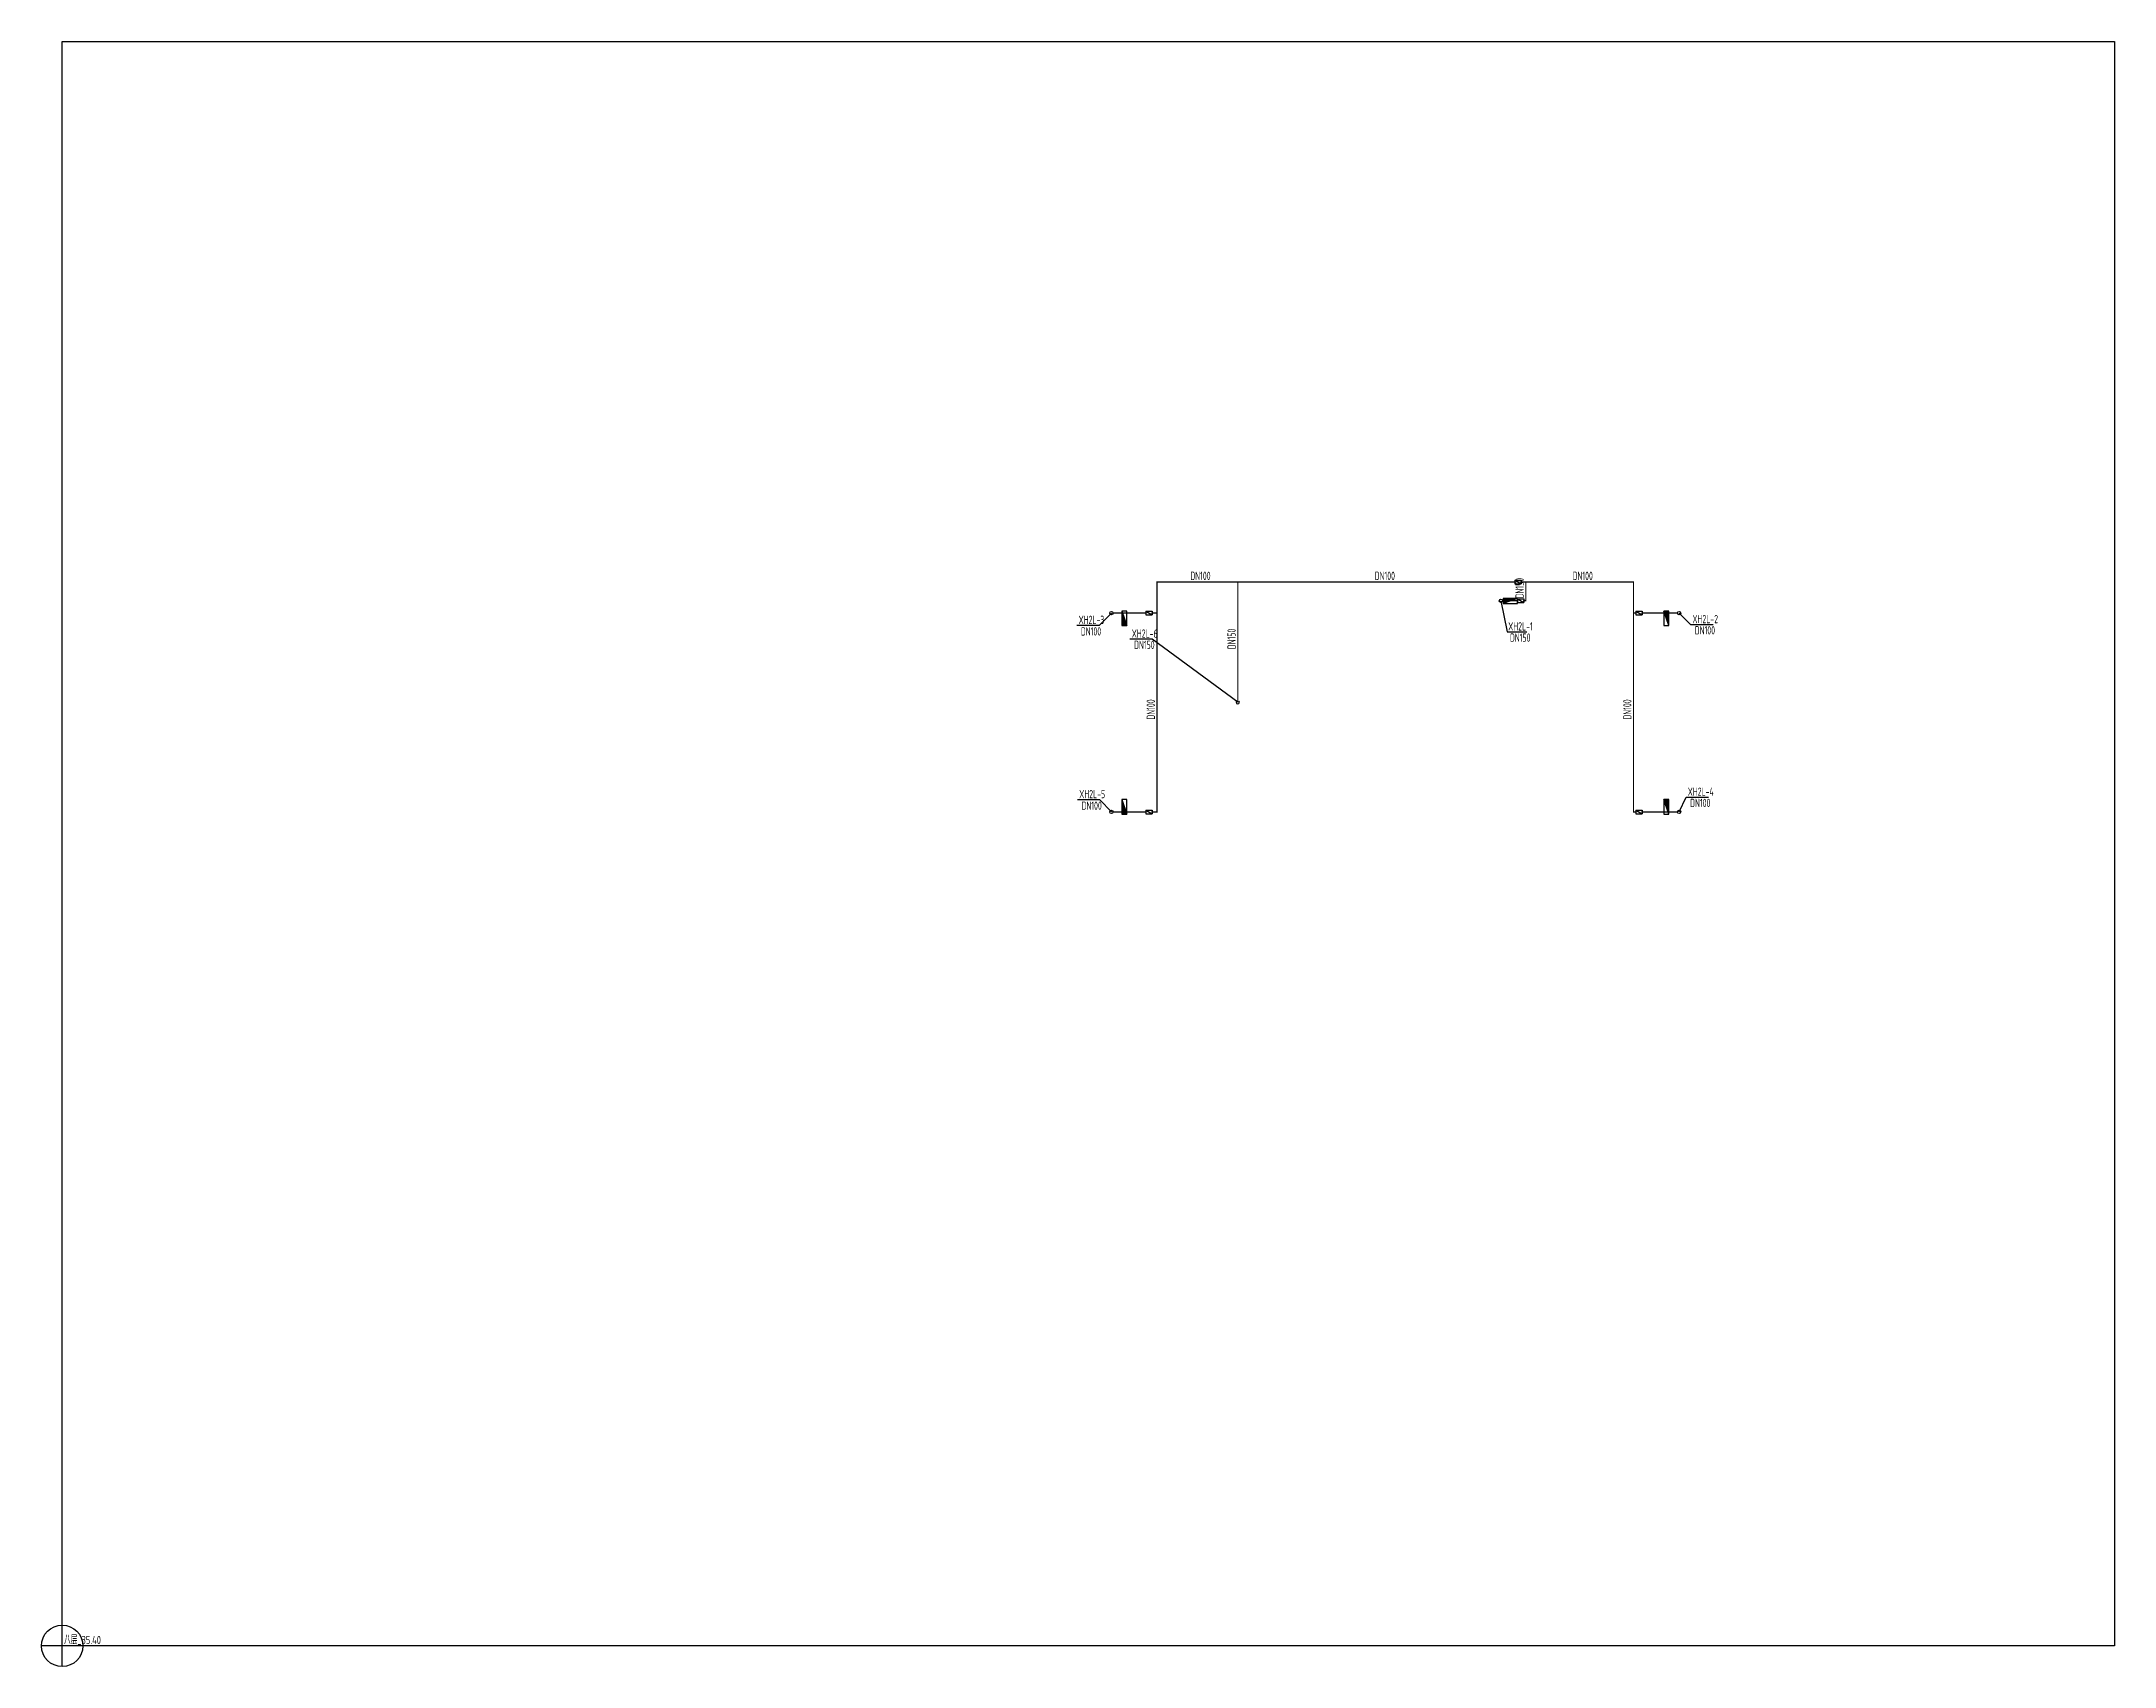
# Model space of a CAD drawing. Header units: millimetres. Extents: x 1069176 to 1169230, y -254879 to 655325.
# Drawn here: x 1069176 to 1169230, y 388671 to 467125 of the extents above; entities that cross this region are included whole.
import ezdxf

# ---------------------------------------------------------------- set-up
doc = ezdxf.new("R2010")
doc.units = ezdxf.units.MM
doc.header["$LTSCALE"] = 1000
doc.layers.get('0').update_dxf_attribs({"linetype": 'CONTINUOUS'})
for name, color, linetype in [('DIM_消防', 3, 'CONTINUOUS'), ('EQUIP_消火栓', 7, 'CONTINUOUS'), ('PIPE-消防', 1, 'CONTINUOUS'), ('S-J_配件', 31, 'CONTINUOUS'), ('TEXT_消防', 7, 'CONTINUOUS'), ('VALVE_消防', 7, 'CONTINUOUS'), ('VPIPE-消防', 1, 'CONTINUOUS')]:
    doc.layers.add(name, color=color, linetype=linetype)
doc.styles.add('_TWT_PIPEDN', font='GBENOR', dxfattribs={"width": 0.8, "height": 4, "bigfont": 'GBCBIG'})
doc.styles.add('_TWT_SERIAL', font='GBENOR', dxfattribs={"width": 0.8, "height": 4, "bigfont": 'GBCBIG'})
doc.styles.get("Standard").update_dxf_attribs({"font": 'GBENOR', "bigfont": 'GBCBIG'})

msp = doc.modelspace()

# ---------------------------------------------------------------- texts
at = {"layer": 'DIM_消防', "color": 7, "style": '_TWT_SERIAL', "width": 0.64}
for s, p in [('XH2L-3', (1119232, 439001)), ('XH2L-2', (1148858, 439041, -3000)), ('DN100', (1119343, 438444)), ('XH2L-6', (1121797, 438339)), ('XH2L-1', (1139965, 438687)), ('DN150', (1140050, 438144)), ('DN100', (1148971, 438498, -3000)), ('DN150', (1121909, 437796)), ('XH2L-5', (1119262, 430589)), ('DN100', (1119373, 430032)), ('XH2L-4', (1148630, 430707)), ('DN100', (1148747, 430164))]:
    msp.add_text(s, height=400, dxfattribs=at).set_placement(p)
at = {"layer": 'TEXT_消防', "style": '_TWT_PIPEDN', "width": 0.64}
for p in [(1124623, 441127), (1133523, 441127), (1143073, 441127)]:
    msp.add_text('DN100', height=400, dxfattribs=at).set_placement(p)
for s, p in [('DN150', (1140715, 440235)), ('DN150', (1126815, 437785)), ('DN100', (1122915, 434385)), ('DN100', (1145915, 434385))]:
    msp.add_text(s, height=400, rotation=90, dxfattribs=at).set_placement(p)

# ---------------------------------------------------------------- blocks, each defined once
blk = doc.blocks.new('$TwtSys$00000434')
for p, q in [((-0.5, 0.5), (-0.5, -0.5)), ((-0.5, -0.5), (0.5, 0.5)), ((0.5, 0.5), (-0.5, 0.5)), ((0.5, -0.5), (0.5, 0.5)), ((-0.5, -0.5), (0.5, -0.5))]:
    blk.add_line(p, q)
blk.add_solid([(0.5, -0.5), (0.5, 0.5), (-0.5, -0.5)])
blk = doc.blocks.new('$VALVE$00000316')
for p, q in [((-125, 72), (125, -72)), ((-125, 72), (-125, -72)), ((-125, 72), (125, 72)), ((125, 72), (125, -72)), ((-125, -72), (125, -72))]:
    blk.add_line(p, q)
at = {"const_width": 21.1}
blk.add_lwpolyline([(-11, 0, 1), (11, 0, 1)], format="xyb", close=True, dxfattribs=at)
for p in [(-125, 0), (125, 0)]:
    blk.add_point(p)
at = {"color": 7, "flags": 9}
for tag in ['XSIZE', 'YSIZE']:
    blk.add_attdef(tag, (0, 0), '', height=0.5, dxfattribs=at)
blk = doc.blocks.new('Floorbase')
for p, q in [((0, 0), (-1000, 0)), ((0, -1000), (0, 0))]:
    blk.add_line(p, q)
blk.add_circle((0, 0), 1000)
at = {"style": '_TWT_PIPEDN', "width": 0.8}
blk.add_attdef('Elevation', (92, 81), '', height=400, dxfattribs=at)

# ---------------------------------------------------------------- hatches: boundary and pattern name
at = {"layer": 'PIPE-消防'}
for points in [[(1123015, 441027), (1122985, 441027), (1122985, 441057)], [(1123015, 441027), (1123015, 441057), (1122985, 441057)], [(1146015, 441027), (1146015, 441057), (1146045, 441057)], [(1146015, 441027), (1146045, 441027), (1146045, 441057)], [(1140815, 440127), (1140815, 440097), (1140845, 440097)], [(1140815, 440127), (1140845, 440127), (1140845, 440097)], [(1123015, 429927), (1123015, 429897), (1123045, 429897)], [(1123015, 429927), (1123045, 429927), (1123045, 429897)], [(1146015, 429927), (1145985, 429927), (1145985, 429897)], [(1146015, 429927), (1146015, 429897), (1145985, 429897)]]:
    msp.add_hatch(color=256, dxfattribs=at).paths.add_polyline_path(points)

# ---------------------------------------------------------------- linework, layer by layer
at = {"layer": 'DIM_消防'}
for p, q in [((1120815, 439527), (1120224, 438924)), ((1139615, 440127), (1139917, 438624)), ((1148215, 439527, -3000), (1148772, 438978, -3000)), ((1120224, 438924), (1119144, 438924)), ((1122789, 438276), (1121711, 438276)), ((1126915, 435227), (1122789, 438276)), ((1139917, 438624), (1140866, 438624)), ((1148772, 438978, -3000), (1149852, 438978, -3000)), ((1120255, 430512), (1119175, 430512)), ((1120815, 429927), (1120255, 430512)), ((1148215, 429927), (1148548, 430644)), ((1148548, 430644), (1149628, 430644))]:
    msp.add_line(p, q, dxfattribs=at)
at = {"layer": 'PIPE-消防', "const_width": 60}
for points in [[(1123015, 439527), (1123015, 441027)], [(1126915, 441027), (1123015, 441027)], [(1140293, 441027), (1126915, 441027)], [(1126915, 435227), (1126915, 441027)], [(1140815, 441027), (1140592, 441027)], [(1146015, 441027), (1140815, 441027)], [(1140815, 440127), (1140815, 441027)], [(1146015, 439527), (1146015, 441027)], [(1120895, 439527), (1122480, 439527)], [(1122779, 439527), (1123015, 439527)], [(1123015, 429927), (1123015, 439527)], [(1139695, 440127), (1140418, 440127)], [(1140717, 440127), (1140815, 440127)], [(1146130, 439527), (1146015, 439527)], [(1146015, 429927), (1146015, 439527)], [(1148135, 439527), (1146429, 439527)], [(1120895, 429927), (1122480, 429927)], [(1122779, 429927), (1123015, 429927)], [(1146130, 429927), (1146015, 429927)], [(1148135, 429927), (1146429, 429927)]]:
    msp.add_lwpolyline(points, dxfattribs=at)
at = {"layer": 'S-J_配件'}
msp.add_lwpolyline([(1070176, 467125), (1169230, 467125), (1169230, 389671), (1070176, 389671)], close=True, dxfattribs=at)
at = {"layer": 'VPIPE-消防'}
for centre in [(1120815, 439527), (1120815, 439527), (1139615, 440127), (1139615, 440127), (1148215, 439527), (1148215, 439527), (1120815, 429927), (1120815, 429927), (1148215, 429927), (1148215, 429927)]:
    msp.add_circle(centre, 80, dxfattribs=at)
msp.add_arc((1126915, 435227), 80, 135, 45, dxfattribs=at)

# ---------------------------------------------------------------- block references
at = {"layer": 'EQUIP_消火栓', "xscale": 700, "yscale": 240, "zscale": 700}
for p, rotation in [((1121435, 439277), 270), ((1140065, 440107), 180), ((1147595, 439277), 89.99999999999997), ((1121435, 430177), 270), ((1147595, 430177), 89.99999999999999)]:
    msp.add_blockref('$TwtSys$00000434', p, dxfattribs=dict(at, rotation=rotation))
at = {"layer": 'S-J_配件'}
msp.add_blockref('Floorbase', (1070176, 389671), dxfattribs=at).add_auto_attribs({'Elevation': '八层_35.40'})
at = {"layer": 'VALVE_消防', "xscale": -1.2, "yscale": -1.2, "zscale": 1.2, "rotation": 180}
for p in [(1140443, 441027), (1146279, 439527), (1146279, 429927)]:
    msp.add_blockref('$VALVE$00000316', p, dxfattribs=at)
at = {"layer": 'VALVE_消防', "xscale": 1.2, "yscale": 1.2, "zscale": 1.2}
for p in [(1122630, 439527), (1140567, 440127), (1122630, 429927)]:
    msp.add_blockref('$VALVE$00000316', p, dxfattribs=at)

msp.set_redraw_order([(e.dxf.handle, doc.entitydb.next_handle()) for e in msp.query("TEXT MTEXT ATTDEF DIMENSION ARC_DIMENSION")])  # texts and dimensions are drawn at this point

doc.saveas('drawing.dxf')
